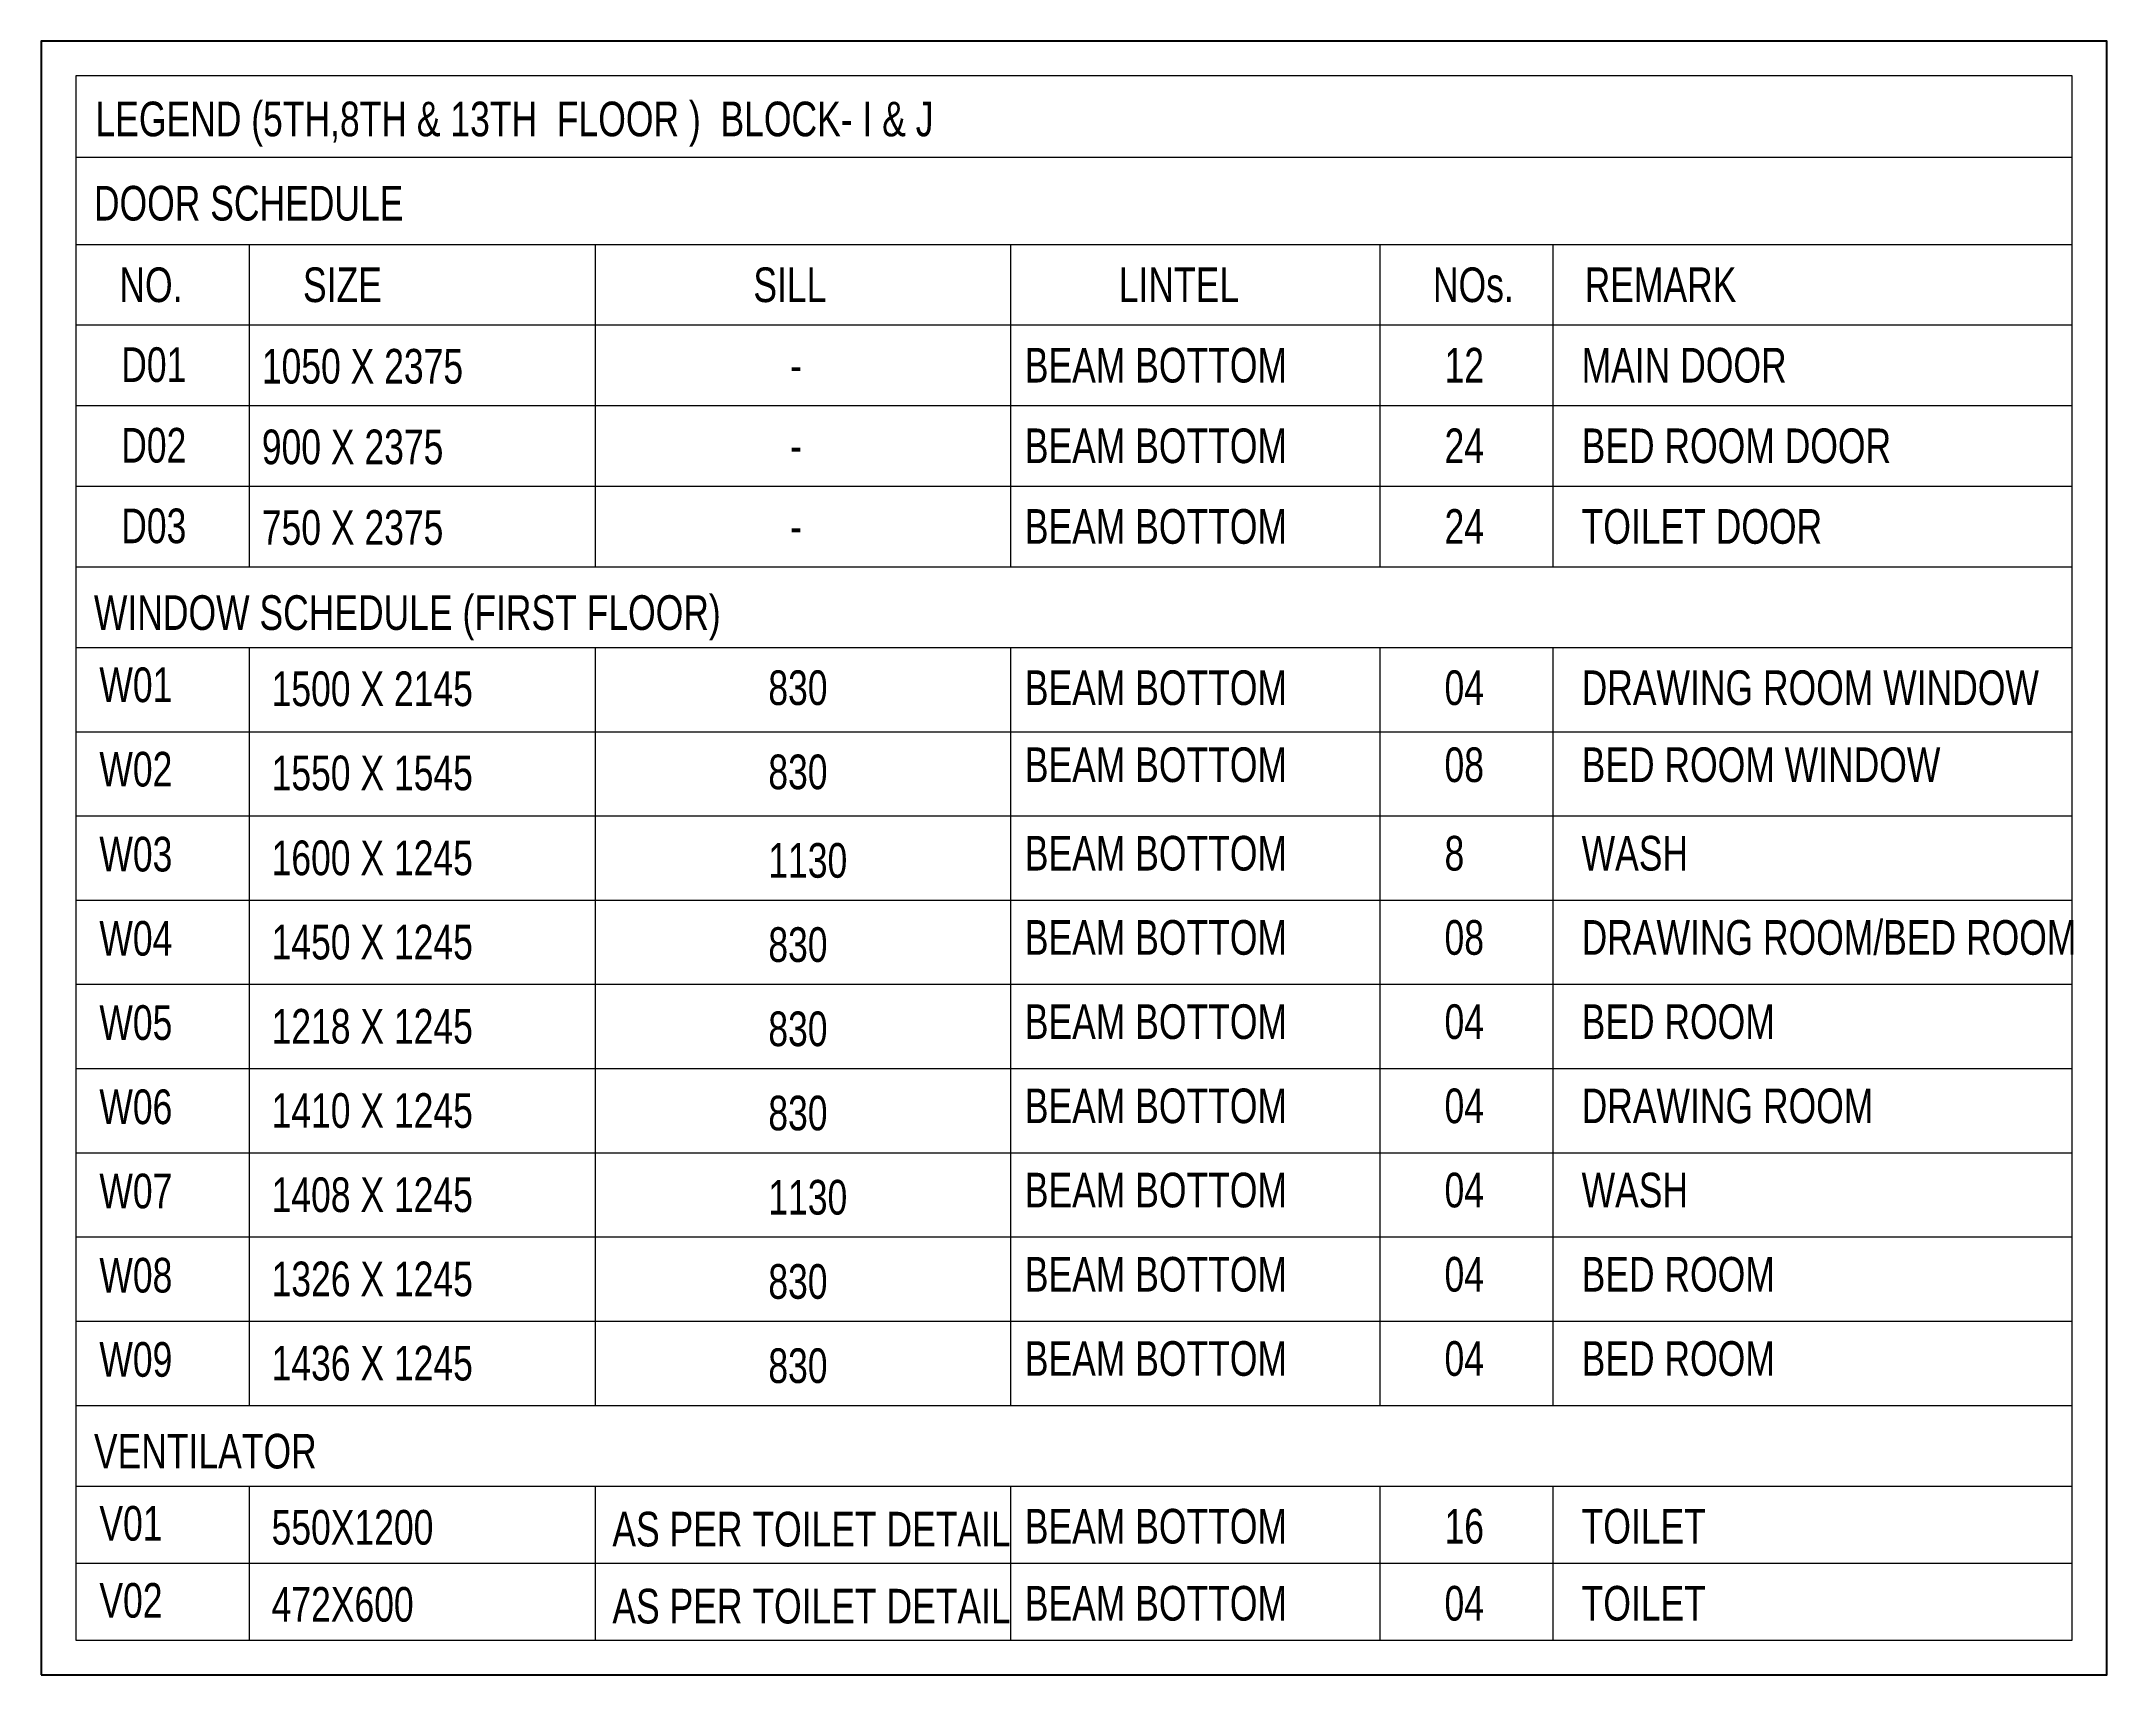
# Model space of a CAD drawing. Header units: inches. Extents: x 822859 to 1009930, y 496782 to 576896.
# Drawn here: x 900172 to 909122, y 569818 to 576896 of the extents above; entities that cross this region are included whole.
import ezdxf

# ---------------------------------------------------------------- set-up
doc = ezdxf.new("R2010")
doc.units = ezdxf.units.IN
doc.header["$LTSCALE"] = 750
doc.header["$MEASUREMENT"] = 0
doc.layers.add('a-Text1-Labels-MSA', color=7, linetype='Continuous', lineweight=13)
doc.styles.add('arial unicode', font='swisscl.ttf', dxfattribs={"height": 165})

msp = doc.modelspace()

# ---------------------------------------------------------------- texts
at = {"layer": 'a-Text1-Labels-MSA', "style": 'arial unicode'}
for s, p in [('LEGEND (5TH,8TH & 13TH  FLOOR )  BLOCK- I & J', (900406.5, 576484.8)), ('DOOR SCHEDULE ', (900399.7, 576119.8)), ('NO.', (900510, 575766.4)), ('SIZE', (901305.6, 575766.4)), ('SILL', (903257.2, 575766.4)), ('LINTEL', (904840.7, 575766.4)), ('NOs.', (906202.1, 575766.4)), ('REMARK', (906859.4, 575766.4)), ('D01', (900518.1, 575420.2)), ('1050 X 2375', (901127.3, 575413.2)), ('BEAM BOTTOM', (904433.5, 575417.8)), ('12', (906252.3, 575417.8)), ('MAIN DOOR', (906846.4, 575417.8)), ('-', (903416.9, 575417.8)), ('D02', (900518.1, 575070.8)), ('BEAM BOTTOM', (904433.5, 575068.5)), ('24', (906252.3, 575068.5)), ('BED ROOM DOOR', (906846.4, 575068.5)), ('900 X 2375', (901127.3, 575063.8)), ('-', (903416.9, 575068.5)), ('D03', (900518.1, 574721.5)), ('750 X 2375', (901127.3, 574714.5)), ('BEAM BOTTOM', (904433.5, 574719.1)), ('24', (906252.3, 574719.1)), ('TOILET DOOR', (906846.4, 574719.1)), ('-', (903416.9, 574719.1)), ('WINDOW SCHEDULE (FIRST FLOOR)', (900399.7, 574345.7)), ('W01', (900423.3, 574032.9)), ('1500 X 2145', (901169.6, 574015.7)), ('830', (903322.1, 574020.3)), ('BEAM BOTTOM', (904433.5, 574020.3)), ('04', (906252.3, 574020.3)), ('DRAWING ROOM WINDOW', (906846.4, 574020.3)), ('W02', (900423.3, 573667.2)), ('1550 X 1545', (901169.6, 573650.8)), ('830', (903322.1, 573655.4)), ('BEAM BOTTOM', (904433.5, 573686.5)), ('08', (906252.3, 573686.5)), ('BED ROOM WINDOW', (906846.4, 573686.5)), ('W03', (900423.3, 573299)), ('1600 X 1245', (901169.6, 573282.8)), ('BEAM BOTTOM', (904433.5, 573303)), ('8', (906252.3, 573303)), ('WASH', (906846.4, 573303)), ('1130', (903322.1, 573271.9)), ('W04', (900423.3, 572934.1)), ('1450 X 1245', (901169.6, 572917.9)), ('BEAM BOTTOM', (904433.5, 572938.1)), ('08', (906252.3, 572938.1)), ('DRAWING ROOM/BED ROOM', (906846.4, 572938.1)), ('830', (903322.1, 572907)), ('W05', (900423.3, 572569.1)), ('BEAM BOTTOM', (904433.5, 572573.1)), ('04', (906252.3, 572573.1)), ('BED ROOM', (906846.4, 572573.1)), ('1218 X 1245', (901169.6, 572553)), ('830', (903322.1, 572542)), ('W06', (900423.3, 572204.2)), ('BEAM BOTTOM', (904433.5, 572208.2)), ('04', (906252.3, 572208.2)), ('DRAWING ROOM', (906846.4, 572208.2)), ('1410 X 1245', (901169.6, 572188)), ('830', (903322.1, 572177.1)), ('BEAM BOTTOM', (904433.5, 571843.3)), ('04', (906252.3, 571843.3)), ('WASH', (906846.4, 571843.3)), ('W07', (900423.3, 571839.3)), ('1408 X 1245', (901169.6, 571823.1)), ('1130', (903322.1, 571812.2)), ('W08', (900423.3, 571474.3)), ('1326 X 1245', (901169.6, 571458.2)), ('830', (903322.1, 571447.2)), ('BEAM BOTTOM', (904433.5, 571478.3)), ('04', (906252.3, 571478.3)), ('BED ROOM', (906846.4, 571478.3)), ('W09', (900423.3, 571109.4)), ('1436 X 1245', (901169.6, 571093.2)), ('830', (903322.1, 571082.3)), ('BEAM BOTTOM', (904433.5, 571113.4)), ('04', (906252.3, 571113.4)), ('BED ROOM', (906846.4, 571113.4)), ('VENTILATOR', (900399.7, 570711.9)), ('V01', (900423.3, 570399.2)), ('550X1200', (901169.6, 570381.9)), ('AS PER TOILET DETAIL ', (902646.3, 570374.1)), ('BEAM BOTTOM', (904433.5, 570386.6)), ('16', (906252.3, 570386.6)), ('TOILET', (906846.4, 570386.6)), ('V02', (900423.3, 570065.3)), ('BEAM BOTTOM', (904433.5, 570052.7)), ('04', (906252.3, 570052.7)), ('TOILET', (906846.4, 570052.7)), ('472X600', (901169.6, 570048.1)), ('AS PER TOILET DETAIL ', (902646.3, 570040.3))]:
    msp.add_text(s, height=150, dxfattribs=at).set_placement(p)

# ---------------------------------------------------------------- linework, layer by layer
at = {"layer": 'a-Text1-Labels-MSA'}
for p, q in [((900321.7, 576394.1), (908971.7, 576394.1)), ((900321.7, 576016.5), (908971.7, 576016.5)), ((901071.7, 576016.5), (901071.7, 574619)), ((902572, 576016.5), (902572, 574619)), ((904371.7, 576016.5), (904371.7, 574619)), ((905971.7, 576016.5), (905971.7, 574619)), ((906721.7, 576016.5), (906721.7, 574619)), ((900321.7, 575667.1), (908971.7, 575667.1)), ((900321.7, 575317.7), (908971.7, 575317.7)), ((900321.7, 574968.3), (908971.7, 574968.3)), ((900321.7, 574619), (908971.7, 574619)), ((900321.7, 574619), (908971.7, 574619)), ((900321.7, 574269.6), (908971.7, 574269.6)), ((901071.7, 574269.6), (901071.7, 570985.2)), ((902572, 574269.6), (902572, 570985.2)), ((904371.7, 574269.6), (904371.7, 570985.2)), ((905971.7, 574269.6), (905971.7, 570985.2)), ((906721.7, 574269.6), (906721.7, 570985.2)), ((900321.7, 573904.6), (908971.7, 573904.6)), ((900321.7, 573539.7), (908971.7, 573539.7)), ((900321.7, 573174.8), (908971.7, 573174.8)), ((900321.7, 572809.9), (908971.7, 572809.9)), ((900321.7, 572444.9), (908971.7, 572444.9)), ((900321.7, 572080), (908971.7, 572080)), ((900321.7, 571715.1), (908971.7, 571715.1)), ((900321.7, 571350.1), (908971.7, 571350.1)), ((900321.7, 570985.2), (908971.7, 570985.2)), ((900321.7, 570635.8), (908971.7, 570635.8)), ((901071.7, 570635.8), (901071.7, 569968.2)), ((902572, 570635.8), (902572, 569968.2)), ((904371.7, 570635.8), (904371.7, 569968.2)), ((905971.7, 570635.8), (905971.7, 569968.2)), ((906721.7, 570635.8), (906721.7, 569968.2)), ((900321.7, 570302), (908971.7, 570302))]:
    msp.add_line(p, q, dxfattribs=at)
msp.add_lwpolyline([(908971.7, 569968.2), (908971.7, 576746.3), (900321.7, 576746.3), (900321.7, 569968.2), (908971.7, 569968.2)], dxfattribs=at)
at = {"layer": 'Defpoints', "color": 1}
msp.add_lwpolyline([(900171.7, 569818.2), (909121.7, 569818.2), (909121.7, 576896.3), (900171.7, 576896.3)], close=True, dxfattribs=at)

msp.set_redraw_order([(e.dxf.handle, doc.entitydb.next_handle()) for e in msp.query("TEXT MTEXT ATTDEF DIMENSION ARC_DIMENSION")])  # texts and dimensions are drawn at this point

doc.saveas('drawing.dxf')
